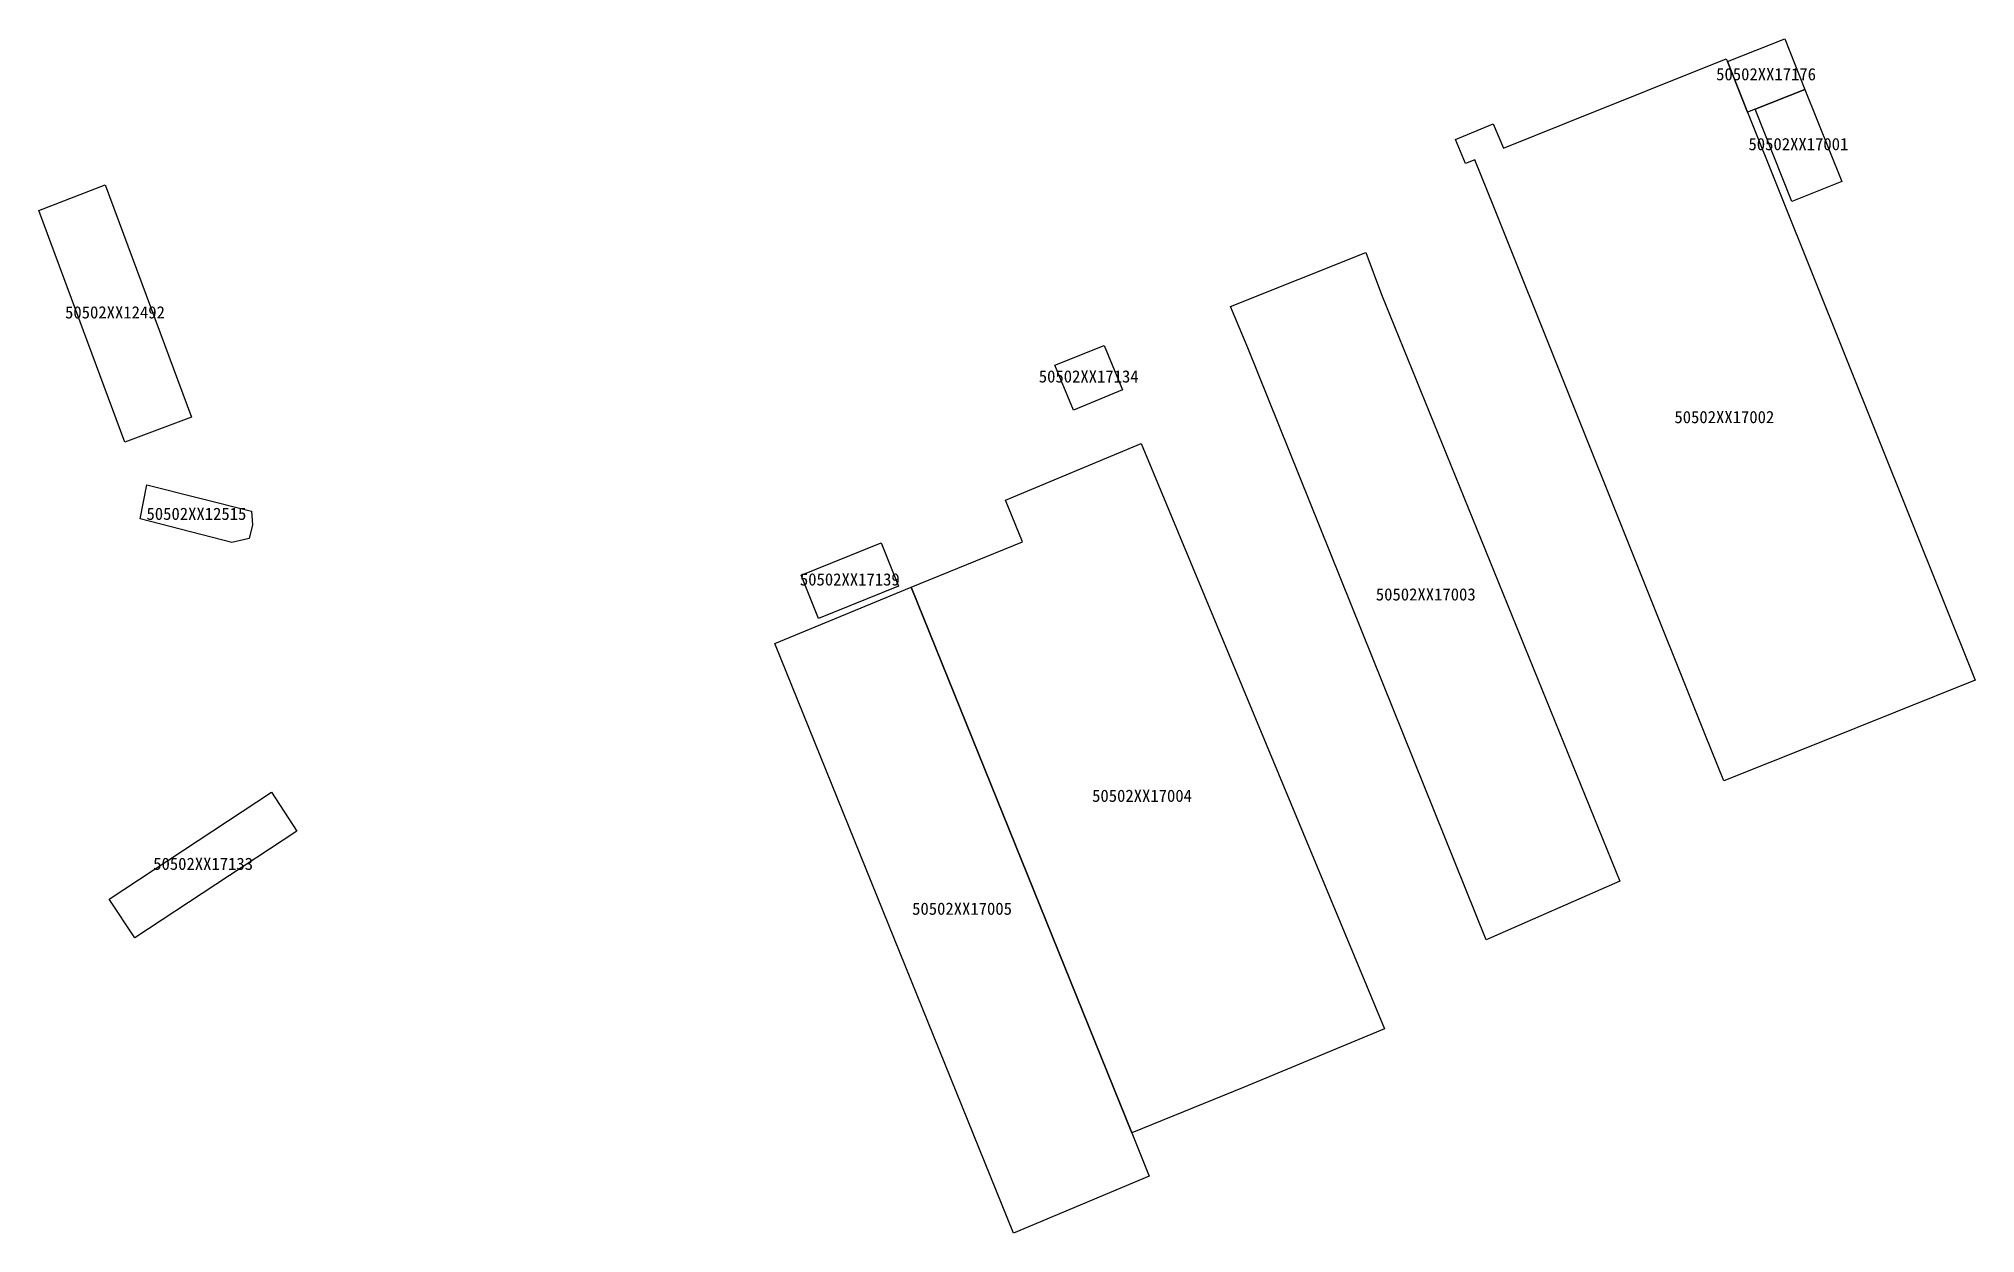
# Model space of a CAD drawing. Header units: inches. Extents: x 95398 to 167335, y 13830 to 47722.
# Drawn here: x 109530.9 to 109675.7, y 36181.8 to 36271 of the extents above; entities that cross this region are included whole.
import ezdxf
from ezdxf.enums import TextEntityAlignment as Align

# ---------------------------------------------------------------- set-up
doc = ezdxf.new("R2010")
doc.units = ezdxf.units.IN
doc.header["$MEASUREMENT"] = 0
doc.layers.add('一级水源保护区', color=7, linetype='Continuous')
doc.layers.add('一级水源保护区内违法建筑', color=7, linetype='Continuous')
doc.styles.add('宋体', font='')
doc.styles.get('宋体').set_extended_font_data('宋体')

msp = doc.modelspace()

# ---------------------------------------------------------------- texts
at = {"layer": '一级水源保护区内违法建筑', "color": 18, "true_color": 0x000000, "style": '宋体'}
for s, p in [('50502XX17176', (109660.0347, 36267.6555)), ('50502XX17001', (109662.4504, 36262.4339)), ('50502XX12492', (109536.6062, 36249.865)), ('50502XX17134', (109609.3967, 36245.0764)), ('50502XX17002', (109656.9138, 36242.0411)), ('50502XX12515', (109542.6948, 36234.813)), ('50502XX17139', (109591.5386, 36229.9124)), ('50502XX17003', (109634.5935, 36228.7923)), ('50502XX17004', (109613.3833, 36213.7477)), ('50502XX17133', (109543.1952, 36208.6646)), ('50502XX17005', (109599.9286, 36205.3113))]:
    msp.add_text(s, height=0.914402, dxfattribs=at).set_placement(p, align=Align.BOTTOM_CENTER)

# ---------------------------------------------------------------- linework, layer by layer
at = {"layer": '一级水源保护区', "color": 1, "linetype": 'Continuous', "lineweight": 25}
for points in [[(109662.9297, 36267.2423), (109659.2109, 36265.7775), (109658.6407, 36265.5547), (109657.1407, 36269.3243), (109661.4375, 36271.0351)], [(109657.1407, 36269.3243), (109658.6407, 36265.5547), (109675.6719, 36223.1173), (109663.7421, 36218.3437), (109656.8671, 36215.5899), (109655.4531, 36219.1171), (109639.6719, 36258.4687), (109638.2579, 36261.9961), (109637.5547, 36261.7071), (109636.8125, 36263.4963), (109639.6407, 36264.6719), (109640.3985, 36262.8517), (109645.1251, 36264.7501), (109657.0625, 36269.5235)], [(109659.2109, 36265.7775), (109662.9297, 36267.2423), (109665.6875, 36260.3751), (109661.9689, 36258.8869)], [(109542.1171, 36242.6797), (109537.3361, 36240.9025), (109530.9063, 36258.1993), (109535.8673, 36260.1329), (109542.3203, 36242.7539)], [(109649.1017, 36208.1095), (109639.1017, 36203.7187), (109621.2969, 36247.9415), (109620.0079, 36251.0313), (109630.1017, 36255.0781), (109631.2969, 36251.9219)], [(109611.9219, 36244.7969), (109608.2579, 36243.2773), (109606.8595, 36246.6525), (109610.5469, 36248.1251)], [(109612.6093, 36189.2929), (109596.1171, 36230.0665), (109604.4455, 36233.4533), (109603.1797, 36236.5743), (109613.3283, 36240.7969), (109630.1641, 36200.3127), (109631.5157, 36197.0625), (109621.0157, 36192.6953)], [(109546.6329, 36233.6953), (109545.3439, 36233.4025), (109538.4999, 36235.1719), (109538.9845, 36237.7149), (109546.8125, 36235.7383), (109546.8985, 36234.7227)], [(109595.1875, 36230.1367), (109589.2031, 36227.7149), (109587.8907, 36230.9609), (109593.8751, 36233.3789)], [(109612.6093, 36189.2929), (109613.9219, 36186.0469), (109603.7657, 36181.7931), (109585.9219, 36225.8515), (109596.1171, 36230.0665)], [(109550.2111, 36211.8439), (109538.0781, 36203.8633), (109536.1797, 36206.7539), (109548.3047, 36214.7345)]]:
    msp.add_lwpolyline(points, close=True, dxfattribs=at)

msp.set_redraw_order([(e.dxf.handle, doc.entitydb.next_handle()) for e in msp.query("TEXT MTEXT ATTDEF DIMENSION ARC_DIMENSION")])  # texts and dimensions are drawn at this point

doc.saveas('drawing.dxf')
